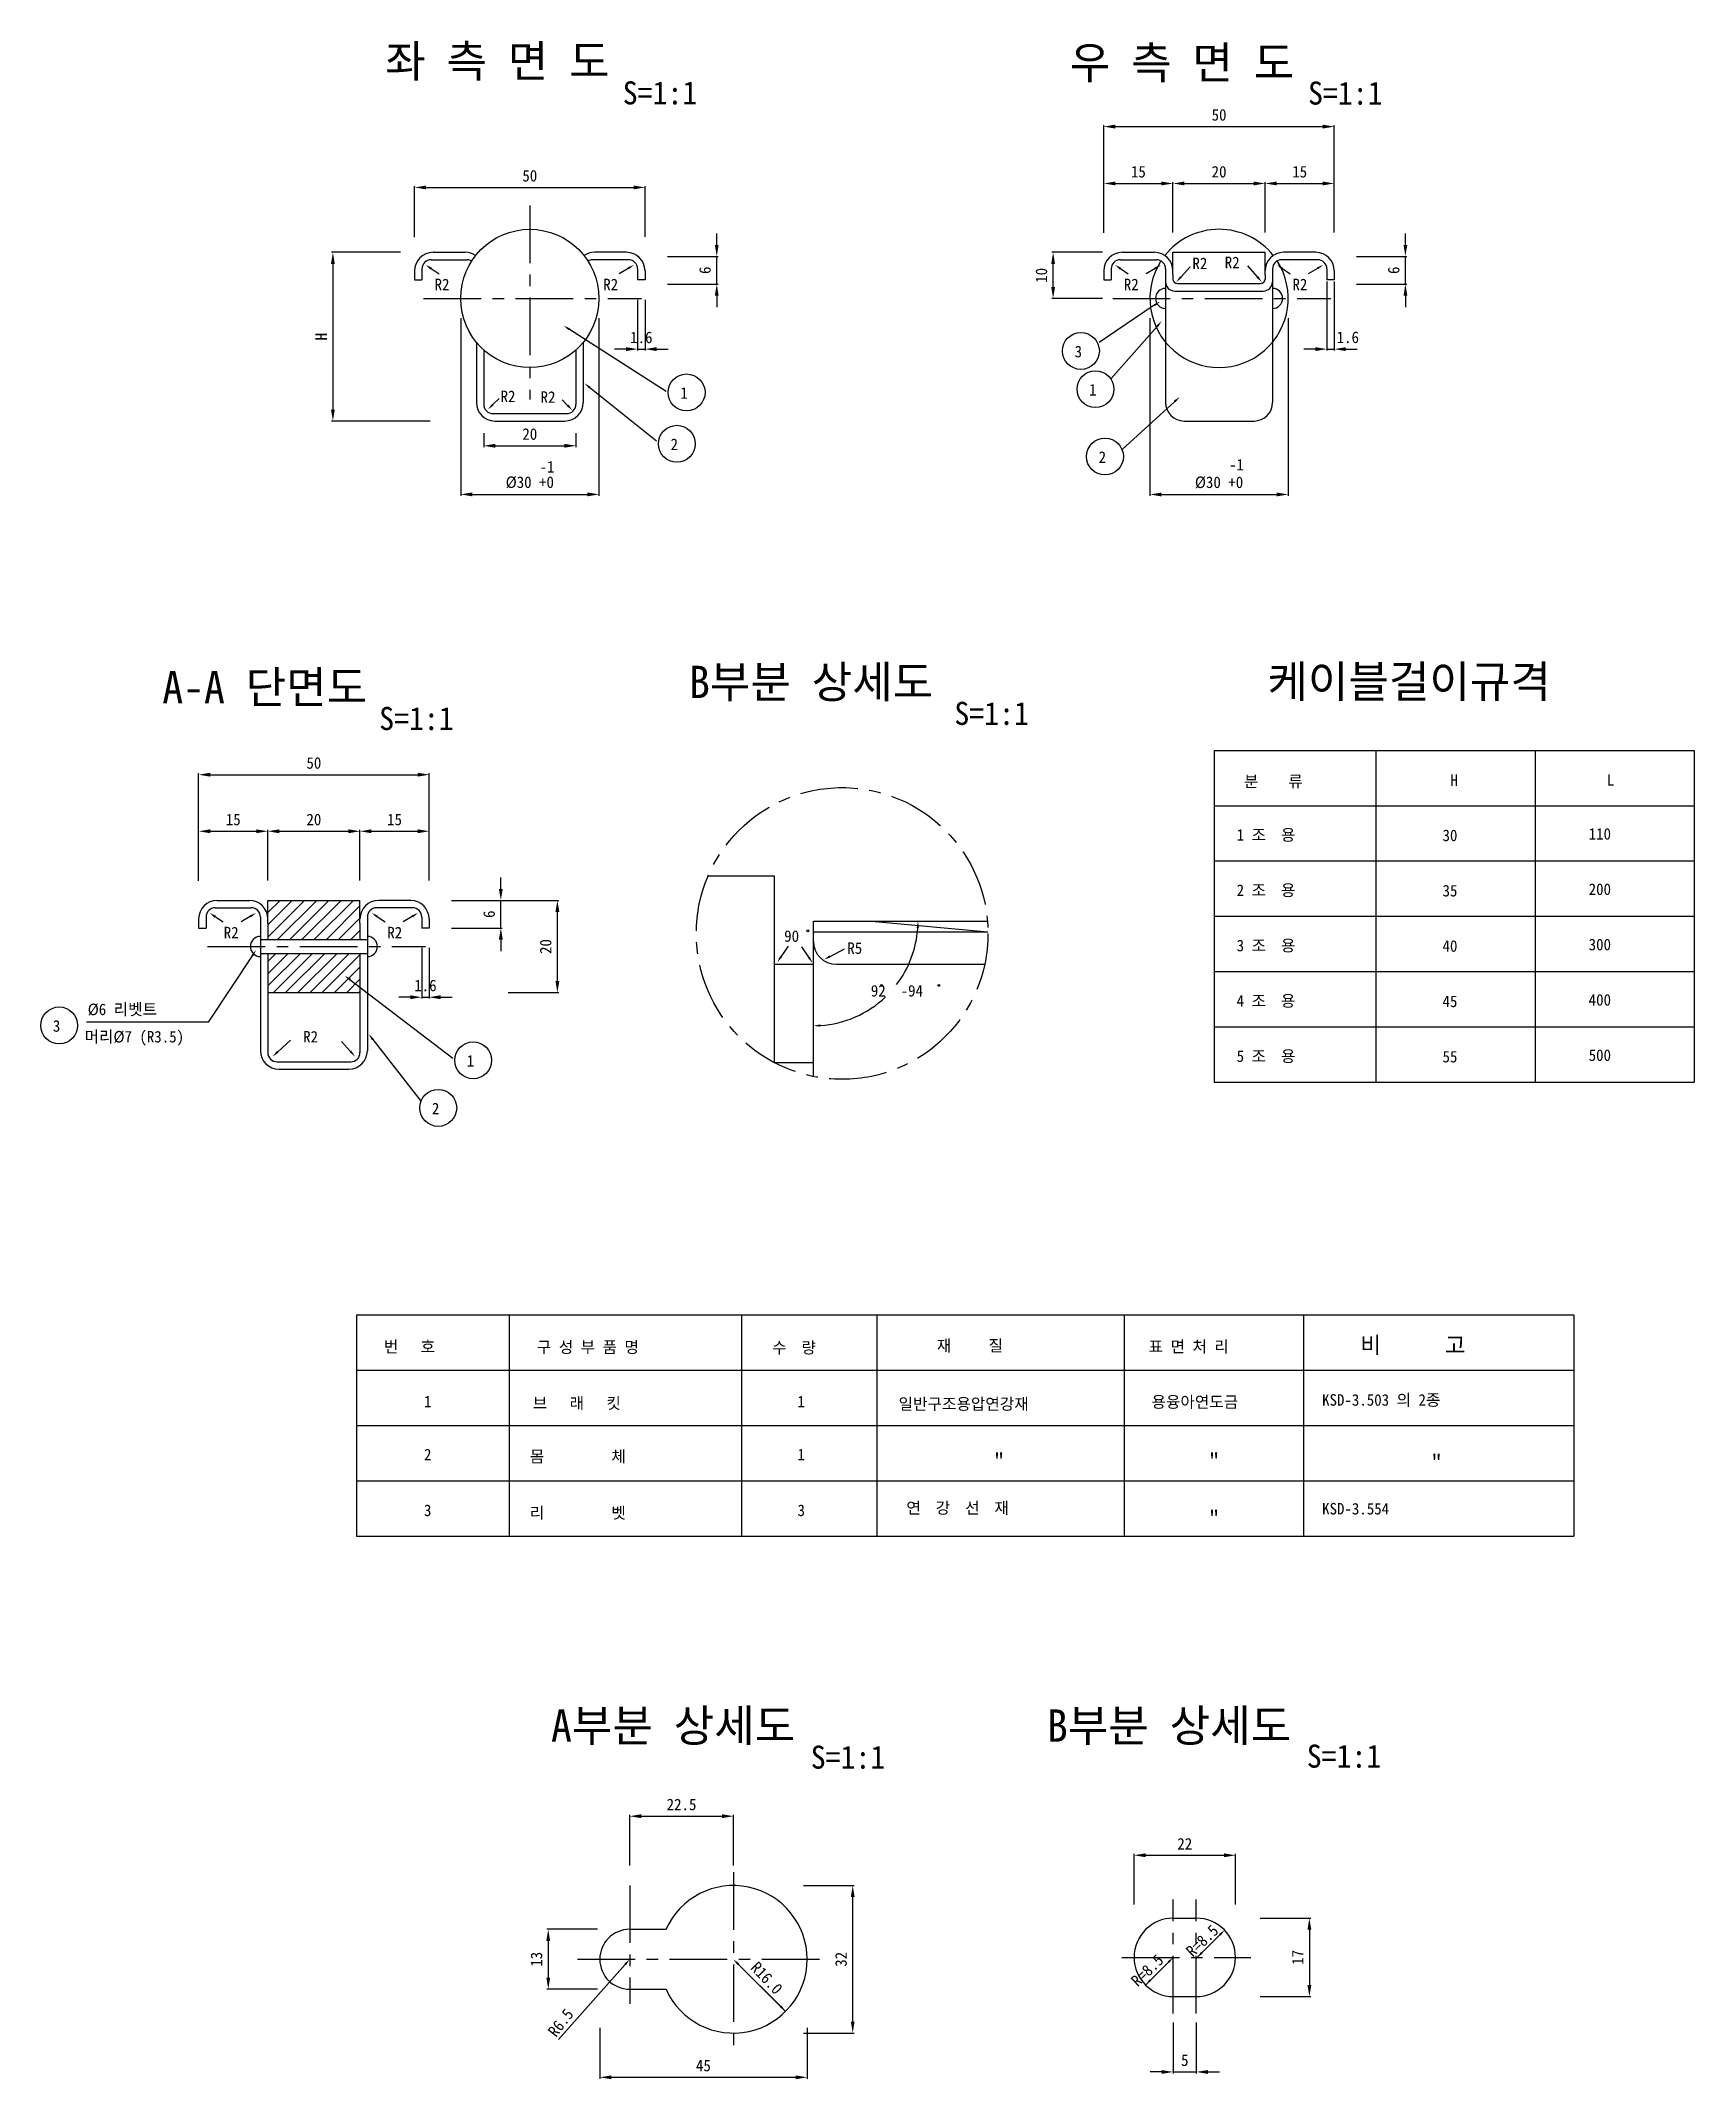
# Model space of a CAD drawing. Header units: millimetres. Extents: x -4227 to 814, y -2321 to 497.
# Drawn here: x 455 to 813.7, y -23.5 to 418.7 of the extents above; entities that cross this region are included whole.
import ezdxf
from ezdxf.enums import TextEntityAlignment as Align

# ---------------------------------------------------------------- set-up
doc = ezdxf.new("R2010")
doc.units = ezdxf.units.MM
doc.header["$LTSCALE"] = 10
doc.linetypes.add('A-CENTR01', pattern=[2, 1.25, -0.25, 0.25, -0.25])
doc.linetypes.add('CENTER', pattern=[50.8, 31.75, -6.35, 6.35, -6.35])
for name, color, linetype in [('TN-CNTL', 1, 'CENTER'), ('TN-CUTL', 1, 'CENTER'), ('TN-DIML', 1, 'Continuous'), ('TN-DIMS', 1, 'Continuous'), ('TN-DIMT', 3, 'Continuous'), ('TN-LEAL', 1, 'Continuous'), ('TN-LEAT', 3, 'Continuous'), ('TN-PATT', 1, 'Continuous'), ('TN-STEL', 4, 'Continuous'), ('TN-TABL-LIN1', 4, 'Continuous'), ('TN-TABL-LIN2', 1, 'Continuous'), ('TN-TABL-TEX1', 6, 'Continuous'), ('TN-TABL-TEX2', 3, 'Continuous'), ('TN-TEX1', 6, 'Continuous')]:
    doc.layers.add(name, color=color, linetype=linetype)
doc.styles.add('D', font='GulimChe.ttf')
doc.styles.get("Standard").update_dxf_attribs({"font": 'GulimChe.ttf'})
doc.dimstyles.new('D', dxfattribs={"dimtxt": 2.5, "dimasz": 2.5, "dimexe": 1.25, "dimexo": 2, "dimgap": 1, "dimtad": 1, "dimdec": 0, "dimtxsty": 'D', "dimcen": 2.5, "dimclrd": 1, "dimclre": 1, "dimclrt": 7, "dimadec": 0, "dimazin": 0, "dimtfac": 1, "dimtdec": 0, "dimtmove": 0, "dimatfit": 3, "dimfxl": 0, "dimarcsym": 0})

msp = doc.modelspace()

# ---------------------------------------------------------------- texts
at = {"layer": 'TN-DIMT', "style": 'D'}
for s, p in [('R2', (704.84, 369.12)), ('R2', (711.85, 369.33)), ('R2', (540.41, 364.55)), ('R2', (577, 364.55)), ('R2', (689.95, 364.55)), ('R2', (726.54, 364.55)), ('R2', (554.73, 340.28)), ('R2', (563.41, 340.12)), ('-1', (563.19, 325)), ('-1', (712.77, 325.45)), ('R2', (494.66, 223.95)), ('R2', (530.15, 223.95)), ('90', (616.26, 223.19)), ('R5', (629.95, 220.58)), ('R2', (511.89, 201.36))]:
    msp.add_text(s, height=2.5, dxfattribs=at).set_placement(p)
msp.add_text('92  -94', height=2.5, dxfattribs=at).set_placement((640.72, 212.58), align=Align.MIDDLE_CENTER)
for s, rotation, p in [('R=8.5', 43.9775, (704.9, 2.82)), ('R16.0', 313.5216, (608.78, 0.49)), ('R=8.5', 43.9775, (692.98, -3.61)), ('R6.5', 52.3337, (566.77, -14.59))]:
    msp.add_text(s, height=2.5, rotation=rotation, dxfattribs=at).set_placement(p)
at = {"layer": 'TN-LEAT', "style": 'D'}
for s, p in [('3', (679.27, 349.99)), ('1', (593.72, 341.01)), ('1', (682.43, 341.7)), ('2', (591.61, 329.87)), ('2', (684.49, 327.09)), ('Ø6 리벳트', (465.15, 207.29)), ('3', (457.59, 203.7)), ('머리Ø7 (R3.5)', (464.46, 201.36)), ('1', (547.41, 196.12)), ('2', (539.83, 185.79))]:
    msp.add_text(s, height=2.5, dxfattribs=at).set_placement(p)
at = {"layer": 'TN-TABL-TEX1', "style": 'D'}
for s, height, p in [('분    류', 2.5, (716.03, 256.77)), ('H', 2.5, (760.8, 257.01)), ('L', 2.5, (794.77, 257.06)), ('재     질', 2.5, (649.37, 134.36)), ('비      고', 3.571, (741.26, 133.94)), ('번   호', 2.5, (529.4, 134.13)), ('구 성 부 품 명', 2.5, (562.59, 134.03)), ('수  량', 2.5, (613.64, 133.92)), ('표 면 처 리', 2.5, (695.32, 134.15))]:
    msp.add_text(s, height=height, dxfattribs=at).set_placement(p)
at = {"layer": 'TN-TABL-TEX2', "style": 'D'}
for s, height, p in [('1 조  용', 2.5, (714.43, 245.14)), ('110', 2.5, (790.81, 245.36)), ('30', 2.5, (759.1, 245.04)), ('2 조  용  ', 2.5, (714.43, 233.14)), ('35', 2.5, (759.1, 233.04)), ('200', 2.5, (790.81, 233.36)), ('3 조  용', 2.5, (714.43, 221.14)), ('40', 2.5, (759.1, 221.04)), ('300', 2.5, (790.81, 221.36)), ('4 조  용', 2.5, (714.43, 209.14)), ('45', 2.5, (759.1, 209.04)), ('400', 2.5, (790.81, 209.36)), ('5 조  용', 2.5, (714.43, 197.14)), ('55', 2.5, (759.1, 197.04)), ('500', 2.5, (790.81, 197.36)), ('1', 2.5, (538.11, 122.21)), ('브   래   킷', 2.5, (561.72, 121.88)), ('1', 2.5, (619.15, 122.21)), ('일반구조용압연강재', 2.5, (641.08, 121.7)), ('용융아연도금', 2.5, (695.96, 122.14)), ('KSD-3.503 의 2종', 2.5, (732.97, 122.57)), ('2', 2.5, (538.11, 110.73)), ('몸         체', 2.5, (561.08, 110.3)), ('1', 2.5, (619.15, 110.73)), ('"', 3.57, (661.72, 108.73)), ('"', 3.57, (708.38, 108.73)), ('"', 3.57, (756.64, 108.41)), ('연  강  선  재', 2.5, (642.77, 99.15)), ('3', 2.5, (538.11, 98.62)), ('리         벳', 2.5, (561.08, 98.08)), ('3', 2.5, (619.15, 98.62)), ('"', 3.57, (708.38, 96.27)), ('KSD-3.554', 2.5, (732.97, 98.97))]:
    msp.add_text(s, height=height, dxfattribs=at).set_placement(p)
at = {"layer": 'TN-TEX1', "style": 'D'}
for s, p in [('좌 측 면 도', (529.69, 410.75)), ('우 측 면 도', (678.21, 410.42)), ('B부분 상세도', (595.62, 276.08)), ('케이블걸이규격', (721.12, 276.18)), ('A-A 단면도', (481.33, 274.94)), ('A부분 상세도', (565.67, 49.68)), ('B부분 상세도', (673.28, 49.68))]:
    msp.add_text(s, height=7, dxfattribs=at).set_placement(p)
at = {"layer": 'TN-TEX1'}
for p in [(581.24, 404.86), (729.93, 404.81), (528.39, 269.14), (653.2, 270.25), (622.03, 43.83), (729.65, 44.05)]:
    msp.add_text('S=1:1', height=5, dxfattribs=at).set_placement(p)

# ---------------------------------------------------------------- blocks, each defined once
blk = doc.blocks.new('*D61')
at = {"layer": 'DEFPOINTS', "color": 0}
for p in [(586.07, 386.84), (536.07, 375.78), (586.07, 375.84)]:
    blk.add_point(p, dxfattribs=at)
at = {"layer": 'TN-DIMS', "lineweight": -2}
for p, q in [((536.07, 376.08), (536.07, 387.14)), ((538.57, 386.84), (583.57, 386.84)), ((586.07, 376.14), (586.07, 387.14))]:
    blk.add_line(p, q, dxfattribs=at)
at = {"layer": 'TN-DIMS'}
for points in [[(538.57, 387.26), (538.57, 386.43), (536.07, 386.84)], [(583.57, 387.26), (583.57, 386.43), (586.07, 386.84)]]:
    blk.add_solid(points, dxfattribs=at)
at = {"layer": 'TN-DIMS', "color": 3, "insert": (561.07, 389.37), "char_height": 2.5, "attachment_point": 5, "style": 'D'}
blk.add_mtext('50', dxfattribs=at)
blk = doc.blocks.new('*D62')
at = {"layer": 'DEFPOINTS', "color": 0}
for p in [(533.34, 372.77), (518.34, 336.17), (539.74, 336.17)]:
    blk.add_point(p, dxfattribs=at)
at = {"layer": 'TN-DIMS', "lineweight": -2}
for p, q in [((533.04, 372.77), (518.04, 372.77)), ((518.34, 370.27), (518.34, 338.67)), ((539.44, 336.17), (518.04, 336.17))]:
    blk.add_line(p, q, dxfattribs=at)
at = {"layer": 'TN-DIMS'}
for points in [[(517.93, 370.27), (518.76, 370.27), (518.34, 372.77)], [(517.93, 338.67), (518.76, 338.67), (518.34, 336.17)]]:
    blk.add_solid(points, dxfattribs=at)
at = {"layer": 'TN-DIMS', "color": 3, "insert": (515.81, 354.47), "char_height": 2.5, "attachment_point": 5, "rotation": 90, "style": 'D'}
blk.add_mtext('H', dxfattribs=at)
blk = doc.blocks.new('*D63')
at = {"layer": 'DEFPOINTS', "color": 0}
for p in [(590.63, 371.87), (601.63, 371.87), (590.63, 365.87)]:
    blk.add_point(p, dxfattribs=at)
at = {"layer": 'TN-DIMS', "lineweight": -2}
for p, q in [((601.63, 374.37), (601.63, 376.87)), ((590.93, 371.87), (601.93, 371.87)), ((601.63, 365.87), (601.63, 371.87)), ((590.93, 365.87), (601.93, 365.87)), ((601.63, 363.37), (601.63, 360.87))]:
    blk.add_line(p, q, dxfattribs=at)
at = {"layer": 'TN-DIMS'}
for points in [[(601.21, 374.37), (602.04, 374.37), (601.63, 371.87)], [(601.21, 363.37), (602.04, 363.37), (601.63, 365.87)]]:
    blk.add_solid(points, dxfattribs=at)
at = {"layer": 'TN-DIMS', "color": 3, "insert": (599.1, 368.87), "char_height": 2.5, "attachment_point": 5, "rotation": 90, "style": 'D'}
blk.add_mtext('6', dxfattribs=at)
blk = doc.blocks.new('*D64')
at = {"layer": 'DEFPOINTS', "color": 0}
for p in [(584.47, 362.77), (586.07, 362.77), (586.07, 351.77)]:
    blk.add_point(p, dxfattribs=at)
at = {"layer": 'TN-DIMS', "lineweight": -2}
for p, q in [((584.47, 362.47), (584.47, 351.47)), ((586.07, 362.47), (586.07, 351.47)), ((581.97, 351.77), (579.47, 351.77)), ((584.47, 351.77), (586.07, 351.77)), ((588.57, 351.77), (591.07, 351.77))]:
    blk.add_line(p, q, dxfattribs=at)
at = {"layer": 'TN-DIMS'}
for points in [[(581.97, 352.19), (581.97, 351.35), (584.47, 351.77)], [(588.57, 352.19), (588.57, 351.35), (586.07, 351.77)]]:
    blk.add_solid(points, dxfattribs=at)
at = {"layer": 'TN-DIMS', "color": 3, "insert": (585.27, 354.3), "char_height": 2.5, "attachment_point": 5, "style": 'D'}
blk.add_mtext('1.6', dxfattribs=at)
blk = doc.blocks.new('*D65')
at = {"layer": 'DEFPOINTS', "color": 0}
for p in [(551.07, 333.84), (571.07, 333.84), (571.07, 330.8)]:
    blk.add_point(p, dxfattribs=at)
at = {"layer": 'TN-DIMS', "lineweight": -2}
for p, q in [((551.07, 333.54), (551.07, 330.5)), ((571.07, 333.54), (571.07, 330.5)), ((553.57, 330.8), (568.57, 330.8))]:
    blk.add_line(p, q, dxfattribs=at)
at = {"layer": 'TN-DIMS'}
for points in [[(553.57, 331.22), (553.57, 330.38), (551.07, 330.8)], [(568.57, 331.22), (568.57, 330.38), (571.07, 330.8)]]:
    blk.add_solid(points, dxfattribs=at)
at = {"layer": 'TN-DIMS', "color": 3, "insert": (561.07, 333.33), "char_height": 2.5, "attachment_point": 5, "style": 'D'}
blk.add_mtext('20', dxfattribs=at)
blk = doc.blocks.new('*D66')
at = {"layer": 'DEFPOINTS', "color": 0}
for p in [(546.07, 358.77), (576.07, 358.77), (576.07, 320.26)]:
    blk.add_point(p, dxfattribs=at)
at = {"layer": 'TN-DIMS', "lineweight": -2}
for p, q in [((546.07, 358.47), (546.07, 319.96)), ((576.07, 358.47), (576.07, 319.96)), ((548.57, 320.26), (573.57, 320.26))]:
    blk.add_line(p, q, dxfattribs=at)
at = {"layer": 'TN-DIMS'}
for points in [[(548.57, 320.68), (548.57, 319.84), (546.07, 320.26)], [(573.57, 320.68), (573.57, 319.84), (576.07, 320.26)]]:
    blk.add_solid(points, dxfattribs=at)
at = {"layer": 'TN-DIMS', "color": 3, "insert": (561.07, 322.85), "char_height": 2.5, "attachment_point": 5, "style": 'D'}
blk.add_mtext('Ø30 +0', dxfattribs=at)
blk = doc.blocks.new('*D67')
at = {"layer": 'DEFPOINTS', "color": 0}
for p in [(700.61, 387.7), (685.61, 376.7), (700.61, 376.77)]:
    blk.add_point(p, dxfattribs=at)
at = {"layer": 'TN-DIMS', "lineweight": -2}
for p, q in [((685.61, 377), (685.61, 388)), ((688.11, 387.7), (698.11, 387.7)), ((700.61, 377.07), (700.61, 388))]:
    blk.add_line(p, q, dxfattribs=at)
at = {"layer": 'TN-DIMS'}
for points in [[(688.11, 388.12), (688.11, 387.29), (685.61, 387.7)], [(698.11, 388.12), (698.11, 387.29), (700.61, 387.7)]]:
    blk.add_solid(points, dxfattribs=at)
at = {"layer": 'TN-DIMS', "color": 3, "insert": (693.11, 390.24), "char_height": 2.5, "attachment_point": 5, "style": 'D'}
blk.add_mtext('15', dxfattribs=at)
blk = doc.blocks.new('*D68')
at = {"layer": 'DEFPOINTS', "color": 0}
for p in [(720.61, 387.7), (700.61, 376.77), (720.61, 376.77)]:
    blk.add_point(p, dxfattribs=at)
at = {"layer": 'TN-DIMS', "lineweight": -2}
for p, q in [((700.61, 377.07), (700.61, 388)), ((703.11, 387.7), (718.11, 387.7)), ((720.61, 377.07), (720.61, 388))]:
    blk.add_line(p, q, dxfattribs=at)
at = {"layer": 'TN-DIMS'}
for points in [[(703.11, 388.12), (703.11, 387.29), (700.61, 387.7)], [(718.11, 388.12), (718.11, 387.29), (720.61, 387.7)]]:
    blk.add_solid(points, dxfattribs=at)
at = {"layer": 'TN-DIMS', "color": 3, "insert": (710.61, 390.23), "char_height": 2.5, "attachment_point": 5, "style": 'D'}
blk.add_mtext('20', dxfattribs=at)
blk = doc.blocks.new('*D69')
at = {"layer": 'DEFPOINTS', "color": 0}
for p in [(735.61, 387.7), (720.61, 376.77), (735.61, 376.77)]:
    blk.add_point(p, dxfattribs=at)
at = {"layer": 'TN-DIMS', "lineweight": -2}
for p, q in [((720.61, 377.07), (720.61, 388)), ((723.11, 387.7), (733.11, 387.7)), ((735.61, 377.07), (735.61, 388))]:
    blk.add_line(p, q, dxfattribs=at)
at = {"layer": 'TN-DIMS'}
for points in [[(723.11, 388.12), (723.11, 387.29), (720.61, 387.7)], [(733.11, 388.12), (733.11, 387.29), (735.61, 387.7)]]:
    blk.add_solid(points, dxfattribs=at)
at = {"layer": 'TN-DIMS', "color": 3, "insert": (728.11, 390.24), "char_height": 2.5, "attachment_point": 5, "style": 'D'}
blk.add_mtext('15', dxfattribs=at)
blk = doc.blocks.new('*D70')
at = {"layer": 'DEFPOINTS', "color": 0}
for p in [(735.61, 400.04), (685.61, 376.7), (735.61, 376.77)]:
    blk.add_point(p, dxfattribs=at)
at = {"layer": 'TN-DIMS', "lineweight": -2}
for p, q in [((685.61, 377), (685.61, 400.34)), ((688.11, 400.04), (733.11, 400.04)), ((735.61, 377.07), (735.61, 400.34))]:
    blk.add_line(p, q, dxfattribs=at)
at = {"layer": 'TN-DIMS'}
for points in [[(688.11, 400.46), (688.11, 399.62), (685.61, 400.04)], [(733.11, 400.46), (733.11, 399.62), (735.61, 400.04)]]:
    blk.add_solid(points, dxfattribs=at)
at = {"layer": 'TN-DIMS', "color": 3, "insert": (710.61, 402.57), "char_height": 2.5, "attachment_point": 5, "style": 'D'}
blk.add_mtext('50', dxfattribs=at)
blk = doc.blocks.new('*D71')
at = {"layer": 'DEFPOINTS', "color": 0}
for p in [(674.61, 372.77), (685.61, 372.77), (685.61, 362.77)]:
    blk.add_point(p, dxfattribs=at)
at = {"layer": 'TN-DIMS', "lineweight": -2}
for p, q in [((685.31, 372.77), (674.31, 372.77)), ((674.61, 365.27), (674.61, 370.27)), ((685.31, 362.77), (674.31, 362.77))]:
    blk.add_line(p, q, dxfattribs=at)
at = {"layer": 'TN-DIMS'}
for points in [[(674.19, 370.27), (675.03, 370.27), (674.61, 372.77)], [(674.19, 365.27), (675.03, 365.27), (674.61, 362.77)]]:
    blk.add_solid(points, dxfattribs=at)
at = {"layer": 'TN-DIMS', "color": 3, "insert": (672.08, 367.77), "char_height": 2.5, "attachment_point": 5, "rotation": 90, "style": 'D'}
blk.add_mtext('10', dxfattribs=at)
blk = doc.blocks.new('*D72')
at = {"layer": 'DEFPOINTS', "color": 0}
for p in [(740.17, 371.87), (751.04, 371.87), (740.17, 365.87)]:
    blk.add_point(p, dxfattribs=at)
at = {"layer": 'TN-DIMS', "lineweight": -2}
for p, q in [((751.04, 374.37), (751.04, 376.87)), ((740.47, 371.87), (751.34, 371.87)), ((751.04, 365.87), (751.04, 371.87)), ((740.47, 365.87), (751.34, 365.87)), ((751.04, 363.37), (751.04, 360.87))]:
    blk.add_line(p, q, dxfattribs=at)
at = {"layer": 'TN-DIMS'}
for points in [[(750.63, 374.37), (751.46, 374.37), (751.04, 371.87)], [(750.63, 363.37), (751.46, 363.37), (751.04, 365.87)]]:
    blk.add_solid(points, dxfattribs=at)
at = {"layer": 'TN-DIMS', "color": 3, "insert": (748.51, 368.87), "char_height": 2.5, "attachment_point": 5, "rotation": 90, "style": 'D'}
blk.add_mtext('6', dxfattribs=at)
blk = doc.blocks.new('*D73')
at = {"layer": 'DEFPOINTS', "color": 0}
for p in [(695.61, 358.77), (725.61, 358.77), (725.61, 320.24)]:
    blk.add_point(p, dxfattribs=at)
at = {"layer": 'TN-DIMS', "lineweight": -2}
for p, q in [((695.61, 358.47), (695.61, 319.94)), ((725.61, 358.47), (725.61, 319.94)), ((698.11, 320.24), (723.11, 320.24))]:
    blk.add_line(p, q, dxfattribs=at)
at = {"layer": 'TN-DIMS'}
for points in [[(698.11, 320.65), (698.11, 319.82), (695.61, 320.24)], [(723.11, 320.65), (723.11, 319.82), (725.61, 320.24)]]:
    blk.add_solid(points, dxfattribs=at)
at = {"layer": 'TN-DIMS', "color": 3, "insert": (710.61, 322.83), "char_height": 2.5, "attachment_point": 5, "style": 'D'}
blk.add_mtext('Ø30 +0', dxfattribs=at)
blk = doc.blocks.new('*D74')
at = {"layer": 'DEFPOINTS', "color": 0}
for p in [(504.22, 247.18), (489.22, 236.11), (504.22, 236.18)]:
    blk.add_point(p, dxfattribs=at)
at = {"layer": 'TN-DIMS', "lineweight": -2}
for p, q in [((489.22, 236.41), (489.22, 247.48)), ((491.72, 247.18), (501.72, 247.18)), ((504.22, 236.48), (504.22, 247.48))]:
    blk.add_line(p, q, dxfattribs=at)
at = {"layer": 'TN-DIMS'}
for points in [[(491.72, 247.6), (491.72, 246.76), (489.22, 247.18)], [(501.72, 247.6), (501.72, 246.76), (504.22, 247.18)]]:
    blk.add_solid(points, dxfattribs=at)
at = {"layer": 'TN-DIMS', "color": 3, "insert": (496.72, 249.71), "char_height": 2.5, "attachment_point": 5, "style": 'D'}
blk.add_mtext('15', dxfattribs=at)
blk = doc.blocks.new('*D75')
at = {"layer": 'DEFPOINTS', "color": 0}
for p in [(524.22, 247.18), (504.22, 236.18), (524.22, 236.18)]:
    blk.add_point(p, dxfattribs=at)
at = {"layer": 'TN-DIMS', "lineweight": -2}
for p, q in [((504.22, 236.48), (504.22, 247.48)), ((506.72, 247.18), (521.72, 247.18)), ((524.22, 236.48), (524.22, 247.48))]:
    blk.add_line(p, q, dxfattribs=at)
at = {"layer": 'TN-DIMS'}
for points in [[(506.72, 247.6), (506.72, 246.76), (504.22, 247.18)], [(521.72, 247.6), (521.72, 246.76), (524.22, 247.18)]]:
    blk.add_solid(points, dxfattribs=at)
at = {"layer": 'TN-DIMS', "color": 3, "insert": (514.22, 249.71), "char_height": 2.5, "attachment_point": 5, "style": 'D'}
blk.add_mtext('20', dxfattribs=at)
blk = doc.blocks.new('*D76')
at = {"layer": 'DEFPOINTS', "color": 0}
for p in [(539.22, 247.18), (524.22, 236.18), (539.22, 236.18)]:
    blk.add_point(p, dxfattribs=at)
at = {"layer": 'TN-DIMS', "lineweight": -2}
for p, q in [((524.22, 236.48), (524.22, 247.48)), ((526.72, 247.18), (536.72, 247.18)), ((539.22, 236.48), (539.22, 247.48))]:
    blk.add_line(p, q, dxfattribs=at)
at = {"layer": 'TN-DIMS'}
for points in [[(526.72, 247.6), (526.72, 246.76), (524.22, 247.18)], [(536.72, 247.6), (536.72, 246.76), (539.22, 247.18)]]:
    blk.add_solid(points, dxfattribs=at)
at = {"layer": 'TN-DIMS', "color": 3, "insert": (531.72, 249.71), "char_height": 2.5, "attachment_point": 5, "style": 'D'}
blk.add_mtext('15', dxfattribs=at)
blk = doc.blocks.new('*D77')
at = {"layer": 'DEFPOINTS', "color": 0}
for p in [(539.22, 259.45), (489.22, 236.11), (539.22, 236.18)]:
    blk.add_point(p, dxfattribs=at)
at = {"layer": 'TN-DIMS', "lineweight": -2}
for p, q in [((489.22, 236.41), (489.22, 259.75)), ((491.72, 259.45), (536.72, 259.45)), ((539.22, 236.48), (539.22, 259.75))]:
    blk.add_line(p, q, dxfattribs=at)
at = {"layer": 'TN-DIMS'}
for points in [[(491.72, 259.87), (491.72, 259.03), (489.22, 259.45)], [(536.72, 259.87), (536.72, 259.03), (539.22, 259.45)]]:
    blk.add_solid(points, dxfattribs=at)
at = {"layer": 'TN-DIMS', "color": 3, "insert": (514.22, 261.98), "char_height": 2.5, "attachment_point": 5, "style": 'D'}
blk.add_mtext('50', dxfattribs=at)
blk = doc.blocks.new('*D78')
at = {"layer": 'DEFPOINTS', "color": 0}
for p in [(537.62, 222.18), (539.22, 222.18), (539.22, 211.18)]:
    blk.add_point(p, dxfattribs=at)
at = {"layer": 'TN-DIMS', "lineweight": -2}
for p, q in [((537.62, 221.88), (537.62, 210.88)), ((539.22, 221.88), (539.22, 210.88)), ((535.12, 211.18), (532.62, 211.18)), ((537.62, 211.18), (539.22, 211.18)), ((541.72, 211.18), (544.22, 211.18))]:
    blk.add_line(p, q, dxfattribs=at)
at = {"layer": 'TN-DIMS'}
for points in [[(535.12, 211.6), (535.12, 210.76), (537.62, 211.18)], [(541.72, 211.6), (541.72, 210.76), (539.22, 211.18)]]:
    blk.add_solid(points, dxfattribs=at)
at = {"layer": 'TN-DIMS', "color": 3, "insert": (538.42, 213.71), "char_height": 2.5, "attachment_point": 5, "style": 'D'}
blk.add_mtext('1.6', dxfattribs=at)
blk = doc.blocks.new('*D79')
at = {"layer": 'DEFPOINTS', "color": 0}
for p in [(543.78, 232.18), (554.78, 232.18), (543.78, 226.18)]:
    blk.add_point(p, dxfattribs=at)
at = {"layer": 'TN-DIMS', "lineweight": -2}
for p, q in [((554.78, 234.68), (554.78, 237.18)), ((544.08, 232.18), (555.08, 232.18)), ((554.78, 226.18), (554.78, 232.18)), ((544.08, 226.18), (555.08, 226.18)), ((554.78, 223.68), (554.78, 221.18))]:
    blk.add_line(p, q, dxfattribs=at)
at = {"layer": 'TN-DIMS'}
for points in [[(554.36, 234.68), (555.2, 234.68), (554.78, 232.18)], [(554.36, 223.68), (555.2, 223.68), (554.78, 226.18)]]:
    blk.add_solid(points, dxfattribs=at)
at = {"layer": 'TN-DIMS', "color": 3, "insert": (552.25, 229.18), "char_height": 2.5, "attachment_point": 5, "rotation": 90, "style": 'D'}
blk.add_mtext('6', dxfattribs=at)
blk = doc.blocks.new('*D80')
at = {"layer": 'DEFPOINTS', "color": 0}
for p in [(543.78, 232.18), (567.05, 232.18), (556.05, 212.18)]:
    blk.add_point(p, dxfattribs=at)
at = {"layer": 'TN-DIMS', "lineweight": -2}
for p, q in [((544.08, 232.18), (567.35, 232.18)), ((567.05, 214.68), (567.05, 229.68)), ((556.35, 212.18), (567.35, 212.18))]:
    blk.add_line(p, q, dxfattribs=at)
at = {"layer": 'TN-DIMS'}
for points in [[(566.63, 229.68), (567.47, 229.68), (567.05, 232.18)], [(566.63, 214.68), (567.47, 214.68), (567.05, 212.18)]]:
    blk.add_solid(points, dxfattribs=at)
at = {"layer": 'TN-DIMS', "color": 3, "insert": (564.52, 222.18), "char_height": 2.5, "attachment_point": 5, "rotation": 90, "style": 'D'}
blk.add_mtext('20', dxfattribs=at)
blk = doc.blocks.new('*D81')
at = {"layer": 'DEFPOINTS', "color": 0}
for p in [(605.24, 33.52), (582.74, 22.52), (605.24, 22.52)]:
    blk.add_point(p, dxfattribs=at)
at = {"layer": 'TN-DIMS', "lineweight": -2}
for p, q in [((582.74, 22.82), (582.74, 33.82)), ((585.24, 33.52), (602.74, 33.52)), ((605.24, 22.82), (605.24, 33.82))]:
    blk.add_line(p, q, dxfattribs=at)
at = {"layer": 'TN-DIMS'}
for points in [[(585.24, 33.94), (585.24, 33.1), (582.74, 33.52)], [(602.74, 33.94), (602.74, 33.1), (605.24, 33.52)]]:
    blk.add_solid(points, dxfattribs=at)
at = {"layer": 'TN-DIMS', "color": 3, "insert": (593.99, 36.05), "char_height": 2.5, "attachment_point": 5, "style": 'D'}
blk.add_mtext('22.5', dxfattribs=at)
blk = doc.blocks.new('*D82')
at = {"layer": 'DEFPOINTS', "color": 0}
for p in [(576.24, -12.12), (621.24, -12.12), (621.24, -23.12)]:
    blk.add_point(p, dxfattribs=at)
at = {"layer": 'TN-DIMS', "lineweight": -2}
for p, q in [((576.24, -12.42), (576.24, -23.42)), ((621.24, -12.42), (621.24, -23.42)), ((578.74, -23.12), (618.74, -23.12))]:
    blk.add_line(p, q, dxfattribs=at)
at = {"layer": 'TN-DIMS'}
for points in [[(578.74, -22.71), (578.74, -23.54), (576.24, -23.12)], [(618.74, -22.71), (618.74, -23.54), (621.24, -23.12)]]:
    blk.add_solid(points, dxfattribs=at)
at = {"layer": 'TN-DIMS', "color": 3, "insert": (598.74, -20.59), "char_height": 2.5, "attachment_point": 5, "style": 'D'}
blk.add_mtext('45', dxfattribs=at)
blk = doc.blocks.new('*D83')
at = {"layer": 'DEFPOINTS', "color": 0}
for p in [(576.07, 8.98), (565.07, -4.02), (576.07, -4.02)]:
    blk.add_point(p, dxfattribs=at)
at = {"layer": 'TN-DIMS', "lineweight": -2}
for p, q in [((575.77, 8.98), (564.77, 8.98)), ((565.07, 6.48), (565.07, -1.52)), ((575.77, -4.02), (564.77, -4.02))]:
    blk.add_line(p, q, dxfattribs=at)
at = {"layer": 'TN-DIMS'}
for points in [[(564.65, 6.48), (565.48, 6.48), (565.07, 8.98)], [(564.65, -1.52), (565.48, -1.52), (565.07, -4.02)]]:
    blk.add_solid(points, dxfattribs=at)
at = {"layer": 'TN-DIMS', "color": 3, "insert": (562.53, 2.48), "char_height": 2.5, "attachment_point": 5, "rotation": 90, "style": 'D'}
blk.add_mtext('13', dxfattribs=at)
blk = doc.blocks.new('*D84')
at = {"layer": 'DEFPOINTS', "color": 0}
for p in [(620.13, 18.48), (631.13, 18.48), (620.13, -13.52)]:
    blk.add_point(p, dxfattribs=at)
at = {"layer": 'TN-DIMS', "lineweight": -2}
for p, q in [((620.43, 18.48), (631.43, 18.48)), ((631.13, -11.02), (631.13, 15.98)), ((620.43, -13.52), (631.43, -13.52))]:
    blk.add_line(p, q, dxfattribs=at)
at = {"layer": 'TN-DIMS'}
for points in [[(630.72, 15.98), (631.55, 15.98), (631.13, 18.48)], [(630.72, -11.02), (631.55, -11.02), (631.13, -13.52)]]:
    blk.add_solid(points, dxfattribs=at)
at = {"layer": 'TN-DIMS', "color": 3, "insert": (628.6, 2.48), "char_height": 2.5, "attachment_point": 5, "rotation": 90, "style": 'D'}
blk.add_mtext('32', dxfattribs=at)
blk = doc.blocks.new('*D85')
at = {"layer": 'DEFPOINTS', "color": 0}
for p in [(714.18, 25.04), (692.18, 14.04), (714.18, 14.04)]:
    blk.add_point(p, dxfattribs=at)
at = {"layer": 'TN-DIMS', "lineweight": -2}
for p, q in [((692.18, 14.34), (692.18, 25.34)), ((694.68, 25.04), (711.68, 25.04)), ((714.18, 14.34), (714.18, 25.34))]:
    blk.add_line(p, q, dxfattribs=at)
at = {"layer": 'TN-DIMS'}
for points in [[(694.68, 25.46), (694.68, 24.62), (692.18, 25.04)], [(711.68, 25.46), (711.68, 24.62), (714.18, 25.04)]]:
    blk.add_solid(points, dxfattribs=at)
at = {"layer": 'TN-DIMS', "color": 3, "insert": (703.18, 27.54), "char_height": 2.5, "attachment_point": 5, "style": 'D'}
blk.add_mtext('22', dxfattribs=at)
blk = doc.blocks.new('*D86')
at = {"layer": 'DEFPOINTS', "color": 0}
for p in [(719.21, 11.4), (719.21, -5.6), (730.21, -5.6)]:
    blk.add_point(p, dxfattribs=at)
at = {"layer": 'TN-DIMS', "lineweight": -2}
for p, q in [((719.51, 11.4), (730.51, 11.4)), ((730.21, 8.9), (730.21, -3.1)), ((719.51, -5.6), (730.51, -5.6))]:
    blk.add_line(p, q, dxfattribs=at)
at = {"layer": 'TN-DIMS'}
for points in [[(729.79, 8.9), (730.63, 8.9), (730.21, 11.4)], [(729.79, -3.1), (730.63, -3.1), (730.21, -5.6)]]:
    blk.add_solid(points, dxfattribs=at)
at = {"layer": 'TN-DIMS', "color": 3, "insert": (727.68, 2.9), "char_height": 2.5, "attachment_point": 5, "rotation": 90, "style": 'D'}
blk.add_mtext('17', dxfattribs=at)
blk = doc.blocks.new('*D87')
at = {"layer": 'DEFPOINTS', "color": 0}
for p in [(700.68, -10.96), (705.68, -10.96), (705.68, -21.96)]:
    blk.add_point(p, dxfattribs=at)
at = {"layer": 'TN-DIMS', "lineweight": -2}
for p, q in [((700.68, -11.26), (700.68, -22.26)), ((705.68, -11.26), (705.68, -22.26)), ((698.18, -21.96), (695.68, -21.96)), ((700.68, -21.96), (705.68, -21.96)), ((708.18, -21.96), (710.68, -21.96))]:
    blk.add_line(p, q, dxfattribs=at)
at = {"layer": 'TN-DIMS'}
for points in [[(698.18, -21.55), (698.18, -22.38), (700.68, -21.96)], [(708.18, -21.55), (708.18, -22.38), (705.68, -21.96)]]:
    blk.add_solid(points, dxfattribs=at)
at = {"layer": 'TN-DIMS', "color": 3, "insert": (703.18, -19.43), "char_height": 2.5, "attachment_point": 5, "style": 'D'}
blk.add_mtext('5', dxfattribs=at)
blk = doc.blocks.new('*D97')
at = {"layer": 'DEFPOINTS', "color": 0}
for p in [(734.01, 366.77), (735.61, 366.77), (735.61, 351.77)]:
    blk.add_point(p, dxfattribs=at)
at = {"layer": 'TN-DIMS', "lineweight": -2}
for p, q in [((734.01, 366.47), (734.01, 351.47)), ((735.61, 366.47), (735.61, 351.47)), ((731.51, 351.77), (729.01, 351.77)), ((734.01, 351.77), (735.61, 351.77)), ((738.11, 351.77), (740.61, 351.77))]:
    blk.add_line(p, q, dxfattribs=at)
at = {"layer": 'TN-DIMS'}
for points in [[(731.51, 352.19), (731.51, 351.35), (734.01, 351.77)], [(738.11, 352.19), (738.11, 351.35), (735.61, 351.77)]]:
    blk.add_solid(points, dxfattribs=at)
at = {"layer": 'TN-DIMS', "color": 3, "insert": (738.55, 354.32), "char_height": 2.5, "attachment_point": 5, "style": 'D'}
blk.add_mtext('1.6', dxfattribs=at)

# ---------------------------------------------------------------- dimensions: what is measured, and where the dimension line sits
at = {"layer": 'TN-DIMS'}
for base, p1, p2, text, picture, middle in [((735.61, 400.04), (685.61, 376.7), (735.61, 376.77), '50', '*D70', (710.61, 402.57)), ((700.61, 387.7), (685.61, 376.7), (700.61, 376.77), '15', '*D67', (693.11, 390.24)), ((720.61, 387.7), (700.61, 376.77), (720.61, 376.77), '20', '*D68', (710.61, 390.23)), ((735.61, 387.7), (720.61, 376.77), (735.61, 376.77), '15', '*D69', (728.11, 390.24)), ((586.07, 351.77), (584.47, 362.77), (586.07, 362.77), '1.6', '*D64', (585.27, 354.3)), ((576.07, 320.26), (546.07, 358.77), (576.07, 358.77), 'Ø30 +0', '*D66', (561.07, 322.85)), ((725.61, 320.24), (695.61, 358.77), (725.61, 358.77), 'Ø30 +0', '*D73', (710.61, 322.83)), ((539.22, 211.18), (537.62, 222.18), (539.22, 222.18), '1.6', '*D78', (538.42, 213.71)), ((605.24, 33.52), (582.74, 22.52), (605.24, 22.52), '22.5', '*D81', (593.99, 36.05))]:
    dim = msp.add_linear_dim(base=base, p1=p1, p2=p2, text=text, dimstyle='D', override={"dimexe": 0.3, "dimexo": 0.3, "dimgap": 1.25, "dimlunit": 6, "dimclrd": 256, "dimclre": 256, "dimclrt": 3, "dimtix": 1, "dimtmove": 2}, dxfattribs=at)
    dim.commit()
    dim.dimension.update_dxf_attribs({"geometry": picture, "text_midpoint": middle})
for base, p1, p2, picture, middle in [((586.07, 386.84), (536.07, 375.78), (586.07, 375.84), '*D61', (561.07, 389.37)), ((571.07, 330.8), (551.07, 333.84), (571.07, 333.84), '*D65', (561.07, 333.33)), ((539.22, 259.45), (489.22, 236.11), (539.22, 236.18), '*D77', (514.22, 261.98)), ((504.22, 247.18), (489.22, 236.11), (504.22, 236.18), '*D74', (496.72, 249.71)), ((524.22, 247.18), (504.22, 236.18), (524.22, 236.18), '*D75', (514.22, 249.71)), ((539.22, 247.18), (524.22, 236.18), (539.22, 236.18), '*D76', (531.72, 249.71)), ((714.18, 25.04), (692.18, 14.04), (714.18, 14.04), '*D85', (703.18, 27.54)), ((621.24, -23.12), (576.24, -12.12), (621.24, -12.12), '*D82', (598.74, -20.59)), ((705.68, -21.96), (700.68, -10.96), (705.68, -10.96), '*D87', (703.18, -19.43))]:
    dim = msp.add_linear_dim(base=base, p1=p1, p2=p2, dimstyle='D', override={"dimexe": 0.3, "dimexo": 0.3, "dimgap": 1.25, "dimlunit": 6, "dimclrd": 256, "dimclre": 256, "dimclrt": 3, "dimtix": 1, "dimtmove": 2}, dxfattribs=at)
    dim.commit()
    dim.dimension.update_dxf_attribs({"geometry": picture, "text_midpoint": middle})
for base, p1, p2, picture, middle in [((601.63, 371.87), (590.63, 365.87), (590.63, 371.87), '*D63', (599.1, 368.87)), ((554.78, 232.18), (543.78, 226.18), (543.78, 232.18), '*D79', (552.25, 229.18)), ((567.05, 232.18), (556.05, 212.18), (543.78, 232.18), '*D80', (564.52, 222.18)), ((631.13, 18.48), (620.13, -13.52), (620.13, 18.48), '*D84', (628.6, 2.48)), ((565.07, -4.02), (576.07, 8.98), (576.07, -4.02), '*D83', (562.53, 2.48)), ((730.21, -5.6), (719.21, 11.4), (719.21, -5.6), '*D86', (727.68, 2.9))]:
    dim = msp.add_linear_dim(base=base, p1=p1, p2=p2, angle=90, dimstyle='D', override={"dimexe": 0.3, "dimexo": 0.3, "dimgap": 1.25, "dimlunit": 6, "dimclrd": 256, "dimclre": 256, "dimclrt": 3, "dimtix": 1, "dimtmove": 2}, dxfattribs=at)
    dim.commit()
    dim.dimension.update_dxf_attribs({"geometry": picture, "text_midpoint": middle})
for base, p1, p2, text, picture, middle in [((751.04, 371.87), (740.17, 365.87), (740.17, 371.87), '6', '*D72', (748.51, 368.87)), ((518.34, 336.17), (533.34, 372.77), (539.74, 336.17), 'H', '*D62', (515.81, 354.47)), ((674.61, 372.77), (685.61, 362.77), (685.61, 372.77), '10', '*D71', (672.08, 367.77))]:
    dim = msp.add_linear_dim(base=base, p1=p1, p2=p2, angle=90, text=text, dimstyle='D', override={"dimexe": 0.3, "dimexo": 0.3, "dimgap": 1.25, "dimlunit": 6, "dimclrd": 256, "dimclre": 256, "dimclrt": 3, "dimtix": 1, "dimtmove": 2}, dxfattribs=at)
    dim.commit()
    dim.dimension.update_dxf_attribs({"geometry": picture, "text_midpoint": middle})
dim = msp.add_linear_dim(base=(735.61, 351.77), p1=(734.01, 366.77), p2=(735.61, 366.77), text='1.6', dimstyle='D', override={"dimexe": 0.3, "dimexo": 0.3, "dimgap": 1.25, "dimlunit": 6, "dimclrd": 256, "dimclre": 256, "dimclrt": 3, "dimtix": 1, "dimtmove": 2}, dxfattribs=at)
dim.commit()
dim.dimension.update_dxf_attribs({"geometry": '*D97', "text_midpoint": (738.55, 354.32), "dimtype": 160})

# ---------------------------------------------------------------- linework, layer by layer
at = {"layer": 'TN-CNTL', "linetype": 'A-CENTR01'}
for p, q in [((561.07, 382.95), (561.07, 340.86)), ((537.99, 362.77), (585.3, 362.77)), ((687.53, 362.77), (734.84, 362.77)), ((491.15, 222.18), (538.45, 222.18)), ((582.74, 18.52), (582.74, -7.15)), ((605.24, 21.38), (605.24, -17.18)), ((700.68, -9.25), (700.68, 15.44)), ((705.68, -9.25), (705.68, 15.44)), ((571.41, 2.48), (625.8, 2.48)), ((689.53, 2.9), (717.5, 2.9))]:
    msp.add_line(p, q, dxfattribs=at)
at = {"layer": 'TN-CUTL', "linetype": 'A-CENTR01'}
msp.add_circle((628.84, 225.01), 31.64, dxfattribs=at)
at = {"layer": 'TN-DIML'}
for p, q in [((539.68, 369.23), (541.37, 368.11)), ((582.41, 369.29), (580.44, 368.11)), ((689.22, 369.23), (690.91, 368.11)), ((696.78, 369.29), (694.81, 368.11)), ((702.32, 367.4), (704.36, 369.59)), ((718.92, 367.43), (716.84, 369.81)), ((724.39, 369.23), (726.07, 368.11)), ((731.95, 369.29), (729.98, 368.11)), ((553.04, 339.73), (554.39, 341.08)), ((569.25, 339.57), (568.06, 340.76)), ((492.84, 228.64), (494.52, 227.52)), ((500.4, 228.7), (498.43, 227.52)), ((528, 228.64), (529.69, 227.52)), ((535.56, 228.7), (533.59, 227.52)), ((615.58, 219.96), (617.19, 222.27)), ((621.6, 219.84), (620.11, 222.11)), ((626.21, 220.04), (629.34, 221.65)), ((506.37, 199.32), (509.17, 201.89)), ((522.17, 199.42), (520.24, 201.56)), ((710.77, 7.77), (705.81, 2.83)), ((706.87, 3.89), (710.77, 7.77)), ((581.74, 1.36), (567.32, -14.89)), ((606.3, 1.42), (616.57, -8.82)), ((615.51, -7.76), (606.3, 1.42)), ((699.61, 1.84), (694.65, -3.1)), ((695.72, -2.04), (699.61, 1.84))]:
    msp.add_line(p, q, dxfattribs=at)
for start, end in [(322.7042, 356.214), (273.786, 313.6169)]:
    msp.add_arc((622.59, 227.68), 22.7, start, end, dxfattribs=at)
for points in [[(539.55, 369.02), (539.82, 369.44), (538.44, 370.06)], [(582.28, 369.5), (582.54, 369.07), (583.7, 370.06)], [(689.09, 369.02), (689.36, 369.44), (687.98, 370.06)], [(696.65, 369.5), (696.91, 369.07), (698.07, 370.06)], [(702.5, 367.23), (702.14, 367.57), (701.3, 366.3)], [(719.11, 367.6), (718.73, 367.27), (719.91, 366.3)], [(724.25, 369.02), (724.53, 369.44), (723.14, 370.06)], [(731.82, 369.5), (732.08, 369.07), (733.24, 370.06)], [(553.22, 339.56), (552.87, 339.91), (551.98, 338.67)], [(569.43, 339.75), (569.08, 339.4), (570.31, 338.51)], [(492.7, 228.43), (492.98, 228.85), (491.59, 229.47)], [(500.27, 228.91), (500.53, 228.48), (501.68, 229.47)], [(527.87, 228.43), (528.14, 228.85), (526.76, 229.47)], [(535.43, 228.91), (535.69, 228.48), (536.85, 229.47)], [(645, 226.19), (645.5, 226.17), (645.3, 227.68)], [(615.79, 219.82), (615.38, 220.11), (614.73, 218.73)], [(621.81, 219.97), (621.39, 219.7), (622.42, 218.58)], [(626.32, 219.81), (626.09, 220.26), (624.88, 219.35)], [(624.1, 204.78), (624.08, 205.28), (622.59, 204.98)], [(506.54, 199.14), (506.2, 199.51), (505.26, 198.31)], [(522.35, 199.59), (521.98, 199.26), (523.17, 198.31)], [(710.59, 7.95), (710.95, 7.59), (711.83, 8.83)], [(581.56, 1.52), (581.93, 1.19), (582.74, 2.48)], [(606.12, 1.24), (606.48, 1.6), (605.24, 2.48)], [(699.44, 2.02), (699.79, 1.66), (700.68, 2.9)], [(707.05, 3.71), (706.69, 4.07), (705.81, 2.83)], [(695.89, -2.22), (695.54, -1.86), (694.65, -3.1)], [(615.69, -7.58), (615.33, -7.93), (616.57, -8.82)]]:
    msp.add_solid(points, dxfattribs=at)
at = {"layer": 'TN-DIMT'}
msp.add_circle((621.41, 225.58), 0.208, dxfattribs=at)
at = {"layer": 'TN-LEAL'}
for p, q in [((696.57, 361.27), (684.61, 353.19)), ((569.65, 356.07), (590.62, 342.64)), ((697.17, 356.71), (687.11, 345.35)), ((574.07, 343.44), (588.54, 331.87)), ((700.99, 340.41), (689.6, 330.01)), ((500.85, 220.16), (491.26, 205.79)), ((522.09, 214.97), (544.34, 197.98)), ((491.26, 205.79), (464.86, 205.79)), ((527.02, 202.01), (537.5, 188.55))]:
    msp.add_line(p, q, dxfattribs=at)
for centre in [(680.64, 351.37), (595.09, 342.38), (683.8, 343.08), (592.98, 331.24), (685.86, 328.47), (458.96, 205.07), (548.78, 197.49), (541.2, 187.16)]:
    msp.add_circle(centre, 4, dxfattribs=at)
for points in [[(696.43, 361.48), (696.71, 361.06), (697.81, 362.11)], [(569.51, 355.86), (569.78, 356.28), (568.38, 356.88)], [(696.99, 356.87), (697.36, 356.54), (698.17, 357.83)], [(573.91, 343.24), (574.23, 343.63), (572.9, 344.38)], [(700.82, 340.6), (701.16, 340.23), (702.1, 341.42)], [(500.64, 220.3), (501.06, 220.02), (501.68, 221.41)], [(521.93, 214.77), (522.24, 215.17), (520.89, 215.88)], [(526.83, 201.85), (527.22, 202.16), (526.1, 203.19)]]:
    msp.add_solid(points, dxfattribs=at)
at = {"layer": 'TN-PATT'}
for p, q in [((504.22, 224.23), (512.17, 232.18)), ((504.22, 226.88), (509.52, 232.18)), ((504.22, 229.53), (506.87, 232.18)), ((506.33, 223.68), (514.83, 232.18)), ((508.98, 223.68), (517.48, 232.18)), ((511.63, 223.68), (520.13, 232.18)), ((514.28, 223.68), (522.78, 232.18)), ((516.93, 223.68), (524.22, 230.97)), ((519.58, 223.68), (524.22, 228.32)), ((522.24, 223.68), (524.22, 225.67)), ((504.22, 213.62), (511.28, 220.68)), ((504.22, 216.27), (508.63, 220.68)), ((504.22, 218.92), (505.98, 220.68)), ((505.43, 212.18), (513.93, 220.68)), ((508.08, 212.18), (516.58, 220.68)), ((510.74, 212.18), (519.24, 220.68)), ((513.39, 212.18), (521.89, 220.68)), ((516.04, 212.18), (524.22, 220.36)), ((518.69, 212.18), (524.22, 217.71)), ((521.34, 212.18), (524.22, 215.06)), ((523.99, 212.18), (524.22, 212.41))]:
    msp.add_line(p, q, dxfattribs=at)
at = {"layer": 'TN-STEL'}
for p, q in [((540.07, 372.77), (547.07, 372.77)), ((582.07, 372.77), (575.07, 372.77)), ((689.61, 372.77), (696.61, 372.77)), ((700.61, 367.87), (700.61, 372.77)), ((700.61, 372.77), (720.61, 372.77)), ((720.61, 367.87), (720.61, 372.77)), ((731.61, 372.77), (724.61, 372.77)), ((536.07, 368.77), (536.07, 366.77)), ((537.67, 369.17), (537.67, 366.77)), ((539.67, 371.17), (547.47, 371.17)), ((582.47, 371.17), (574.67, 371.17)), ((584.47, 369.17), (584.47, 366.77)), ((586.07, 368.77), (586.07, 366.77)), ((685.61, 368.77), (685.61, 366.77)), ((687.21, 369.17), (687.21, 366.77)), ((689.21, 371.17), (697.01, 371.17)), ((699.01, 369.17), (699.01, 353.26)), ((700.61, 367.87), (700.61, 366.97)), ((720.61, 367.87), (720.61, 366.97)), ((722.21, 369.17), (722.21, 353.26)), ((732.01, 371.17), (724.21, 371.17)), ((734.01, 369.17), (734.01, 366.77)), ((735.61, 368.77), (735.61, 366.77)), ((536.07, 366.77), (537.67, 366.77)), ((586.07, 366.77), (584.47, 366.77)), ((685.61, 366.77), (687.21, 366.77)), ((701.01, 364.37), (720.21, 364.37)), ((701.61, 365.97), (719.61, 365.97)), ((735.61, 366.77), (734.01, 366.77)), ((549.47, 353.26), (549.47, 340.17)), ((551.07, 351.59), (551.07, 339.77)), ((571.07, 351.59), (571.07, 339.77)), ((572.67, 353.26), (572.67, 340.17)), ((699.01, 353.26), (699.01, 340.17)), ((722.21, 353.26), (722.21, 340.17)), ((553.07, 337.77), (569.07, 337.77)), ((553.47, 336.17), (568.67, 336.17)), ((703.01, 336.17), (718.21, 336.17)), ((599.78, 237.52), (614.12, 237.52)), ((614.12, 237.52), (614.12, 197)), ((492.82, 230.58), (500.62, 230.58)), ((493.22, 232.18), (500.22, 232.18)), ((504.22, 227.28), (504.22, 232.18)), ((504.22, 232.18), (524.22, 232.18)), ((524.22, 227.28), (524.22, 232.18)), ((535.62, 230.58), (527.82, 230.58)), ((535.22, 232.18), (528.22, 232.18)), ((489.22, 228.18), (489.22, 226.18)), ((489.22, 226.18), (490.82, 226.18)), ((490.82, 228.58), (490.82, 226.18)), ((502.62, 228.58), (502.62, 212.67)), ((504.22, 227.28), (504.22, 223.68)), ((524.22, 227.28), (524.22, 223.68)), ((525.82, 228.58), (525.82, 212.67)), ((537.62, 228.58), (537.62, 226.18)), ((539.22, 226.18), (537.62, 226.18)), ((539.22, 228.18), (539.22, 226.18)), ((622.59, 193.99), (622.59, 227.68)), ((622.59, 227.68), (660.36, 227.68)), ((635.18, 227.68), (660.47, 225.34)), ((502.62, 223.68), (525.82, 223.68)), ((622.59, 225.34), (660.47, 225.34)), ((502.62, 220.68), (525.82, 220.68)), ((504.22, 220.68), (504.22, 199.18)), ((524.22, 220.68), (524.22, 199.18)), ((614.12, 218.32), (622.59, 218.32)), ((627.59, 218.32), (659.76, 218.32)), ((502.62, 212.67), (502.62, 199.58)), ((525.82, 212.67), (525.82, 199.58)), ((504.22, 212.18), (524.22, 212.18)), ((506.22, 197.18), (522.22, 197.18)), ((506.62, 195.58), (521.82, 195.58)), ((614.12, 197), (622.59, 197)), ((582.74, 8.98), (590.62, 8.98)), ((700.68, 11.4), (705.68, 11.4)), ((582.74, -4.02), (590.62, -4.02)), ((700.68, -5.6), (705.68, -5.6))]:
    msp.add_line(p, q, dxfattribs=at)
for centre, radius in [((561.07, 362.77), 15), ((637.38, 213.75), 0.208), ((649.8, 213.75), 0.208)]:
    msp.add_circle(centre, radius, dxfattribs=at)
for centre, radius, start, end in [((710.61, 362.77), 15, 38.3798, 141.6202), ((540.07, 368.77), 4, 90, 180), ((547.07, 368.77), 4, 55.9214, 90), ((575.07, 368.77), 4, 90, 124.0786), ((582.07, 368.77), 4, 0, 90), ((689.61, 368.77), 4, 90, 180), ((696.61, 368.77), 4, 0, 90), ((724.61, 368.77), 4, 90, 180), ((731.61, 368.77), 4, 0, 90), ((539.67, 369.17), 2, 90, 180), ((547.47, 369.17), 2, 60.1049, 90), ((574.67, 369.17), 2, 90, 119.8951), ((582.47, 369.17), 2, 0, 90), ((689.21, 369.17), 2, 90, 180), ((710.61, 362.77), 15, 147.1625, 32.8375), ((697.01, 369.17), 2, 0, 90), ((724.21, 369.17), 2, 90, 180), ((732.01, 369.17), 2, 0, 90), ((699.01, 362.77), 2.18, 90, 270), ((701.01, 366.37), 2, 180, 270), ((701.61, 366.97), 1, 180, 270), ((719.61, 366.97), 1, 270, 0), ((720.21, 366.37), 2, 270, 360), ((722.21, 362.77), 2.18, 270, 90), ((553.47, 340.17), 4, 180, 270), ((553.07, 339.77), 2, 180, 270), ((568.67, 340.17), 4, 270, 0), ((569.07, 339.77), 2, 270, 0), ((703.01, 340.17), 4, 180, 270), ((718.21, 340.17), 4, 270, 0), ((493.22, 228.18), 4, 90, 180), ((492.82, 228.58), 2, 90, 180), ((500.22, 228.18), 4, 0, 90), ((500.62, 228.58), 2, 0, 90), ((528.22, 228.18), 4, 90, 180), ((527.82, 228.58), 2, 90, 180), ((535.22, 228.18), 4, 0, 90), ((535.62, 228.58), 2, 0, 90), ((502.62, 222.18), 2.18, 90, 270), ((525.82, 222.18), 2.18, 270, 90), ((627.59, 223.32), 5, 180, 270), ((506.62, 199.58), 4, 180, 270), ((506.22, 199.18), 2, 180, 270), ((521.82, 199.58), 4, 270, 0), ((522.22, 199.18), 2, 270, 0), ((605.24, 2.48), 16, 203.9695, 156.1711), ((582.74, 2.48), 6.5, 90, 270), ((700.68, 2.9), 8.5, 90, 270), ((705.68, 2.9), 8.5, 270, 90)]:
    msp.add_arc(centre, radius, start, end, dxfattribs=at)
at = {"layer": 'TN-TABL-LIN1'}
for p, q in [((709.54, 264.73), (813.71, 264.73)), ((709.54, 264.73), (709.54, 192.73)), ((813.71, 264.73), (813.71, 192.73)), ((709.54, 192.73), (813.71, 192.73)), ((523.43, 142.29), (787.62, 142.29)), ((523.43, 142.29), (523.43, 94.29)), ((787.62, 142.29), (787.62, 94.29)), ((523.43, 94.29), (787.62, 94.29))]:
    msp.add_line(p, q, dxfattribs=at)
at = {"layer": 'TN-TABL-LIN2'}
for p, q in [((744.64, 264.73), (744.64, 192.73)), ((779.18, 264.73), (779.18, 192.73)), ((709.54, 252.73), (813.71, 252.73)), ((709.54, 240.73), (813.71, 240.73)), ((709.54, 228.73), (813.71, 228.73)), ((709.54, 216.73), (813.71, 216.73)), ((709.54, 204.73), (813.71, 204.73)), ((556.62, 142.29), (556.62, 94.29)), ((607.03, 142.29), (607.03, 94.29)), ((636.38, 142.29), (636.38, 94.29)), ((689.99, 142.29), (689.99, 94.29)), ((728.91, 142.29), (728.91, 94.29)), ((523.43, 130.29), (787.62, 130.29)), ((523.43, 118.29), (787.62, 118.29)), ((523.43, 106.29), (787.62, 106.29))]:
    msp.add_line(p, q, dxfattribs=at)

msp.set_redraw_order([(e.dxf.handle, doc.entitydb.next_handle()) for e in msp.query("TEXT MTEXT ATTDEF DIMENSION ARC_DIMENSION")])  # texts and dimensions are drawn at this point

doc.saveas('drawing.dxf')
